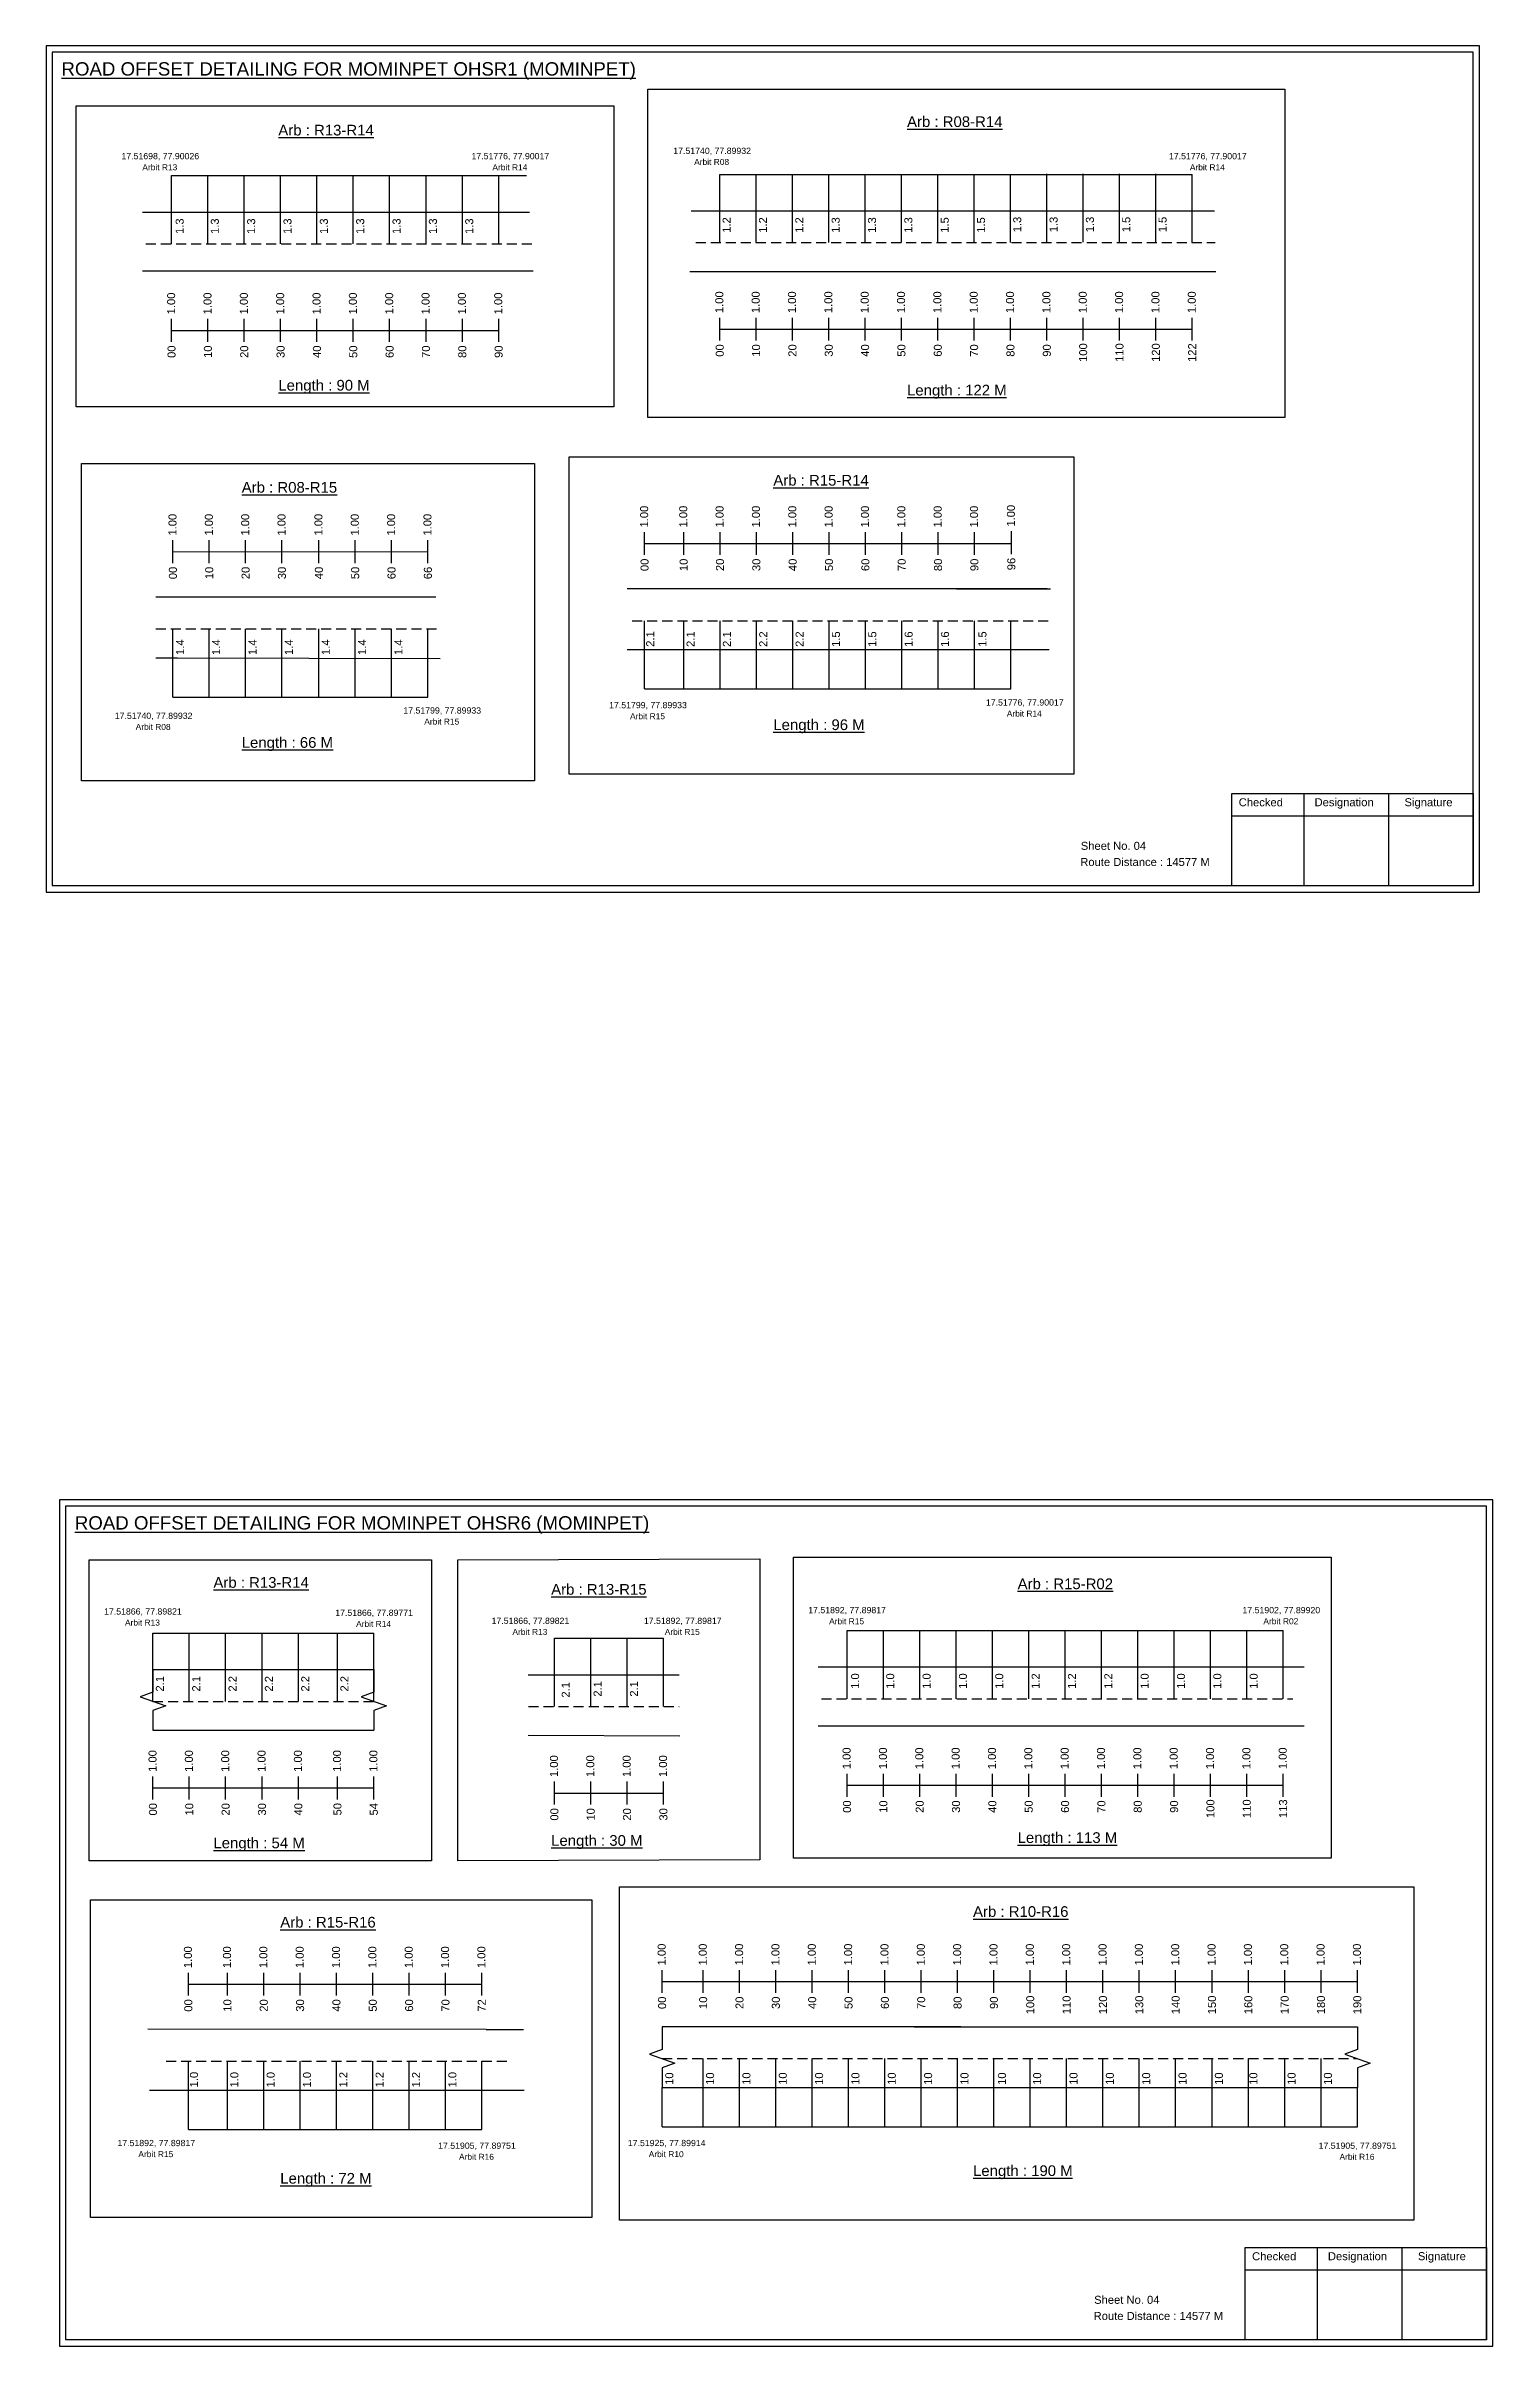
# Model space of a CAD drawing. Header units: inches. Extents: x 1446 to 12099, y 451 to 5049.
# Drawn here: x 5247 to 5789, y 1461 to 2322 of the extents above; entities that cross this region are included whole.
import ezdxf

# ---------------------------------------------------------------- set-up
doc = ezdxf.new("R2010")
doc.units = ezdxf.units.IN
doc.header["$MEASUREMENT"] = 0
doc.linetypes.add('DASHED2', pattern=[0.375, 0.25, -0.125])
for name, color, linetype in [('PDF_Geometry', 7, 'Continuous'), ('PDF_Text', 5, 'Continuous'), ('pipe', 5, 'Continuous')]:
    doc.layers.add(name, color=color, linetype=linetype)
doc.styles.add('PDF Arial', font='arial.ttf')
doc.styles.get("Standard").update_dxf_attribs({"font": 'arial.ttf'})

msp = doc.modelspace()

# ---------------------------------------------------------------- texts
at = {"color": 242, "true_color": 0xcd2027}
for s, height, p in [('%%UROAD OFFSET DETAILING FOR MOMINPET OHSR1 (MOMINPET)', 5, (5253.05, 2310.49)), ('%%UArb : R13-R14', 4, (5334.21, 2288.06)), ('%%UArb : R08-R14', 4, (5569.48, 2291.23)), ('%%ULength : 90 M', 4, (5334.21, 2192.56)), ('%%ULength : 122 M', 4, (5569.48, 2190.73)), ('%%UArb : R15-R14', 4, (5519.44, 2156.99)), ('%%UArb : R08-R15', 4, (5320.51, 2154.34)), ('%%ULength : 96 M', 4, (5519.44, 2065.49)), ('%%ULength : 66 M', 4, (5320.51, 2058.84)), ('%%UROAD OFFSET DETAILING FOR MOMINPET OHSR6 (MOMINPET)', 5, (5258.05, 1766.2)), ('%%UArb : R13-R14', 4, (5309.92, 1744.39)), ('%%UArb : R15-R02', 4, (5610.86, 1743.88)), ('%%UArb : R13-R15', 4, (5436.31, 1741.81)), ('%%ULength : 54 M', 4, (5309.92, 1646.89)), ('%%ULength : 30 M', 4, (5436.31, 1647.81)), ('%%ULength : 113 M', 4, (5610.86, 1648.88)), ('%%UArb : R15-R16', 4, (5334.93, 1617.21)), ('%%UArb : R10-R16', 4, (5594.18, 1621.2)), ('%%ULength : 72 M', 4, (5334.93, 1521.34)), ('%%ULength : 190 M', 4, (5594.18, 1524.2))]:
    msp.add_text(s, height=height, dxfattribs=at).set_placement(p)
at = {"color": 5}
for s, height, p in [('17.51740, 77.89932', 2.34, (5482, 2281.16)), ('17.51698, 77.90026', 2.34, (5275.5, 2279.17)), ('Arbit R13', 2.246, (5283.32, 2275.04)), ('17.51776, 77.90017', 2.34, (5406.5, 2279.17)), ('Arbit R14', 2.246, (5414.32, 2275.04)), ('Arbit R08', 2.246, (5489.82, 2277.04)), ('17.51776, 77.90017', 2.34, (5667.5, 2279.16)), ('Arbit R14', 2.246, (5675.32, 2275.04)), ('17.51799, 77.89933', 2.34, (5458, 2073.66)), ('17.51776, 77.90017', 2.34, (5599, 2074.66)), ('17.51740, 77.89932', 2.34, (5273, 2069.66)), ('Arbit R08', 2.246, (5280.82, 2065.54)), ('17.51799, 77.89933', 2.34, (5381, 2071.66)), ('Arbit R15', 2.246, (5388.82, 2067.54)), ('Arbit R15', 2.246, (5465.82, 2069.54)), ('Arbit R14', 2.246, (5606.82, 2070.54)), ('17.51866, 77.89821', 2.34, (5269, 1734.38)), ('Arbit R13', 2.246, (5276.82, 1730.26)), ('17.51866, 77.89771', 2.34, (5355.5, 1733.88)), ('Arbit R14', 2.246, (5363.32, 1729.76)), ('17.51866, 77.89821', 2.34, (5414, 1730.88)), ('17.51892, 77.89817', 2.34, (5471, 1730.88)), ('17.51892, 77.89817', 2.34, (5532.5, 1734.88)), ('Arbit R15', 2.246, (5540.32, 1730.76)), ('17.51902, 77.89920', 2.34, (5695, 1734.88)), ('Arbit R02', 2.246, (5702.82, 1730.76)), ('Arbit R13', 2.246, (5421.82, 1726.76)), ('Arbit R15', 2.246, (5478.82, 1726.76)), ('17.51892, 77.89817', 2.34, (5274, 1535.38)), ('Arbit R15', 2.246, (5281.82, 1531.26)), ('17.51905, 77.89751', 2.34, (5394, 1534.38)), ('Arbit R16', 2.246, (5401.82, 1530.26)), ('17.51925, 77.89914', 2.34, (5465, 1535.38)), ('Arbit R10', 2.246, (5472.82, 1531.26)), ('17.51905, 77.89751', 2.34, (5723.5, 1534.38)), ('Arbit R16', 2.246, (5731.32, 1530.26))]:
    msp.add_text(s, height=height, dxfattribs=at).set_placement(p)
for s, p in [('1.3', (5298.78, 2251.19)), ('1.3', (5311.94, 2251.19)), ('1.3', (5325.54, 2251.19)), ('1.3', (5339.14, 2251.19)), ('1.3', (5352.74, 2251.19)), ('1.3', (5366.34, 2251.19)), ('1.3', (5379.94, 2251.19)), ('1.3', (5393.54, 2251.19)), ('1.3', (5407.14, 2251.19)), ('1.2', (5503.47, 2251.63)), ('1.2', (5517.07, 2251.63)), ('1.2', (5530.67, 2251.63)), ('1.3', (5544.27, 2251.63)), ('1.3', (5557.87, 2251.63)), ('1.3', (5571.47, 2251.63)), ('1.5', (5585.07, 2251.63)), ('1.5', (5598.67, 2251.63)), ('1.3', (5612.21, 2251.82)), ('1.3', (5625.81, 2251.82)), ('1.3', (5639.41, 2251.82)), ('1.5', (5653.01, 2251.82)), ('1.5', (5666.61, 2251.82)), ('2.1', (5474.87, 2096.66)), ('2.1', (5489.97, 2096.61)), ('2.1', (5503.57, 2096.61)), ('2.2', (5517.17, 2096.61)), ('2.2', (5530.77, 2096.61)), ('1.5', (5544.37, 2096.61)), ('1.5', (5557.97, 2096.61)), ('1.6', (5571.57, 2096.61)), ('1.6', (5585.17, 2096.61)), ('1.5', (5599.2, 2096.61)), ('1.4', (5298.95, 2093.58)), ('1.4', (5312.44, 2093.58)), ('1.4', (5326.04, 2093.58)), ('1.4', (5339.64, 2093.58)), ('1.4', (5353.46, 2093.58)), ('1.4', (5367.06, 2093.58)), ('1.4', (5380.66, 2093.58)), ('2.1', (5291.37, 1705.55)), ('2.1', (5304.97, 1705.55)), ('2.2', (5318.57, 1705.55)), ('2.2', (5332.17, 1705.55)), ('2.2', (5345.77, 1705.55)), ('2.2', (5360.43, 1705.56)), ('2.1', (5443.24, 1703.28)), ('2.1', (5455.19, 1703.64)), ('2.1', (5468.79, 1703.64)), ('1.0', (5551.54, 1706.55)), ('1.0', (5564.7, 1706.55)), ('1.0', (5578.3, 1706.55)), ('1.0', (5591.9, 1706.55)), ('1.0', (5605.5, 1706.55)), ('1.2', (5619.1, 1706.55)), ('1.2', (5632.7, 1706.55)), ('1.2', (5646.3, 1706.55)), ('1.0', (5659.9, 1706.55)), ('1.0', (5673.5, 1706.55)), ('1.0', (5687.1, 1706.55)), ('1.0', (5700.7, 1706.55)), ('1.0', (5304.14, 1557.38)), ('1.0', (5319.24, 1557.32)), ('1.0', (5332.84, 1557.32)), ('1.0', (5346.44, 1557.32)), ('1.2', (5360.04, 1557.32)), ('1.2', (5373.64, 1557.32)), ('1.2', (5387.24, 1557.32)), ('1.0', (5400.84, 1557.32)), ('10', (5482.01, 1558.32)), ('10', (5497.27, 1558.32)), ('10', (5510.87, 1558.32)), ('10', (5524.47, 1558.32)), ('10', (5538.07, 1558.32)), ('10', (5551.67, 1558.32)), ('10', (5565.27, 1558.32)), ('10', (5578.87, 1558.32)), ('10', (5592.47, 1558.32)), ('10', (5606.49, 1558.32)), ('10', (5619.67, 1558.32)), ('10', (5633.27, 1558.32)), ('10', (5646.87, 1558.32)), ('10', (5660.47, 1558.32)), ('10', (5674.07, 1558.32)), ('10', (5687.67, 1558.32)), ('10', (5700.58, 1558.32)), ('10', (5714.87, 1558.32)), ('10', (5728.47, 1558.32))]:
    msp.add_text(s, height=3, rotation=90).set_placement(p)
at = {"color": 217, "true_color": 0x93278f}
for s, p in [('1.00', (5295.6, 2221.11)), ('1.00', (5309.2, 2221.11)), ('1.00', (5322.8, 2221.11)), ('1.00', (5336.4, 2221.11)), ('1.00', (5350, 2221.11)), ('1.00', (5363.6, 2221.11)), ('1.00', (5377.2, 2221.11)), ('1.00', (5390.8, 2221.11)), ('1.00', (5404.4, 2221.11)), ('1.00', (5418, 2221.11)), ('1.00', (5500.73, 2221.56)), ('1.00', (5514.33, 2221.56)), ('1.00', (5527.93, 2221.56)), ('1.00', (5541.53, 2221.56)), ('1.00', (5555.13, 2221.56)), ('1.00', (5568.73, 2221.56)), ('1.00', (5582.33, 2221.56)), ('1.00', (5595.93, 2221.56)), ('1.00', (5609.53, 2221.56)), ('1.00', (5623.13, 2221.56)), ('1.00', (5636.73, 2221.56)), ('1.00', (5650.33, 2221.56)), ('1.00', (5663.93, 2221.56)), ('1.00', (5677.53, 2221.56)), ('00', (5295.75, 2204.79)), ('10', (5309.35, 2204.79)), ('20', (5322.95, 2204.79)), ('30', (5336.55, 2204.79)), ('40', (5350.15, 2204.79)), ('50', (5363.75, 2204.79)), ('60', (5377.35, 2204.79)), ('70', (5390.95, 2204.79)), ('80', (5404.55, 2204.79)), ('90', (5418.15, 2204.79)), ('00', (5500.88, 2205.23)), ('10', (5514.48, 2205.23)), ('20', (5528.08, 2205.23)), ('30', (5541.68, 2205.23)), ('40', (5555.28, 2205.23)), ('50', (5568.88, 2205.23)), ('60', (5582.48, 2205.23)), ('70', (5596.08, 2205.23)), ('80', (5609.68, 2205.23)), ('90', (5623.28, 2205.23)), ('100', (5636.88, 2203.28)), ('110', (5650.48, 2203.28)), ('120', (5664.08, 2203.28)), ('122', (5677.68, 2203.28)), ('1.00', (5296.1, 2138.28)), ('1.00', (5309.7, 2138.28)), ('1.00', (5323.3, 2138.28)), ('1.00', (5336.9, 2138.28)), ('1.00', (5350.71, 2138.28)), ('1.00', (5364.31, 2138.28)), ('1.00', (5377.91, 2138.28)), ('1.00', (5391.51, 2138.28)), ('1.00', (5472.6, 2141.31)), ('1.00', (5487.23, 2141.31)), ('1.00', (5500.83, 2141.31)), ('1.00', (5514.43, 2141.31)), ('1.00', (5528.03, 2141.31)), ('1.00', (5541.63, 2141.31)), ('1.00', (5555.23, 2141.31)), ('1.00', (5568.83, 2141.31)), ('1.00', (5582.43, 2141.31)), ('1.00', (5596.03, 2141.31)), ('1.00', (5609.85, 2141.64)), ('00', (5472.75, 2124.99)), ('10', (5487.38, 2124.99)), ('20', (5500.98, 2124.99)), ('30', (5514.58, 2124.99)), ('40', (5528.18, 2124.99)), ('50', (5541.78, 2124.99)), ('60', (5555.38, 2124.99)), ('70', (5568.98, 2124.99)), ('80', (5582.58, 2124.99)), ('90', (5596.18, 2124.99)), ('96', (5610, 2125.32)), ('00', (5296.25, 2121.96)), ('10', (5309.85, 2121.96)), ('20', (5323.45, 2121.96)), ('30', (5337.05, 2121.96)), ('40', (5350.87, 2121.96)), ('50', (5364.47, 2121.96)), ('60', (5378.07, 2121.96)), ('66', (5391.67, 2121.96)), ('1.00', (5288.63, 1675.47)), ('1.00', (5302.23, 1675.47)), ('1.00', (5315.83, 1675.47)), ('1.00', (5329.43, 1675.47)), ('1.00', (5343.03, 1675.47)), ('1.00', (5357.68, 1675.48)), ('1.00', (5371.28, 1675.48)), ('1.00', (5438.85, 1673.56)), ('1.00', (5452.45, 1673.56)), ('1.00', (5466.05, 1673.56)), ('1.00', (5479.65, 1673.56)), ('1.00', (5548.36, 1676.47)), ('1.00', (5561.96, 1676.47)), ('1.00', (5575.56, 1676.47)), ('1.00', (5589.16, 1676.47)), ('1.00', (5602.76, 1676.47)), ('1.00', (5616.36, 1676.47)), ('1.00', (5629.96, 1676.47)), ('1.00', (5643.56, 1676.47)), ('1.00', (5657.16, 1676.47)), ('1.00', (5670.76, 1676.47)), ('1.00', (5684.36, 1676.47)), ('1.00', (5697.96, 1676.47)), ('1.00', (5711.56, 1676.48)), ('00', (5288.78, 1659.15)), ('10', (5302.38, 1659.15)), ('20', (5315.98, 1659.15)), ('30', (5329.58, 1659.15)), ('40', (5343.18, 1659.15)), ('50', (5357.83, 1659.16)), ('54', (5371.43, 1659.16)), ('00', (5439, 1657.24)), ('10', (5452.6, 1657.24)), ('20', (5466.2, 1657.24)), ('30', (5479.8, 1657.24)), ('00', (5548.51, 1660.15)), ('10', (5562.11, 1660.15)), ('20', (5575.71, 1660.15)), ('30', (5589.31, 1660.15)), ('40', (5602.91, 1660.15)), ('50', (5616.51, 1660.15)), ('60', (5630.11, 1660.15)), ('70', (5643.71, 1660.15)), ('80', (5657.31, 1660.15)), ('90', (5670.91, 1660.15)), ('100', (5684.51, 1658.2)), ('110', (5698.11, 1658.2)), ('113', (5711.71, 1658.2)), ('1.00', (5479.16, 1603.03)), ('1.00', (5494.53, 1603.03)), ('1.00', (5508.13, 1603.03)), ('1.00', (5521.73, 1603.03)), ('1.00', (5535.33, 1603.03)), ('1.00', (5548.93, 1603.03)), ('1.00', (5562.53, 1603.03)), ('1.00', (5576.13, 1603.03)), ('1.00', (5589.73, 1603.03)), ('1.00', (5603.33, 1603.03)), ('1.00', (5616.93, 1603.03)), ('1.00', (5630.53, 1603.03)), ('1.00', (5644.13, 1603.03)), ('1.00', (5657.73, 1603.03)), ('1.00', (5671.33, 1603.03)), ('1.00', (5684.93, 1603.03)), ('1.00', (5698.53, 1603.03)), ('1.00', (5712.13, 1603.03)), ('1.00', (5725.73, 1603.03)), ('1.00', (5739.33, 1603.03)), ('1.00', (5301.87, 1602.03)), ('1.00', (5316.5, 1602.03)), ('1.00', (5330.1, 1602.03)), ('1.00', (5343.7, 1602.03)), ('1.00', (5357.3, 1602.03)), ('1.00', (5370.9, 1602.03)), ('1.00', (5384.5, 1602.03)), ('1.00', (5398.1, 1602.03)), ('1.00', (5411.7, 1602.03)), ('00', (5302.02, 1585.71)), ('10', (5316.65, 1585.71)), ('20', (5330.25, 1585.71)), ('30', (5343.85, 1585.71)), ('40', (5357.45, 1585.71)), ('50', (5371.05, 1585.71)), ('60', (5384.65, 1585.71)), ('70', (5398.25, 1585.71)), ('72', (5411.85, 1585.71)), ('00', (5479.31, 1586.71)), ('10', (5494.68, 1586.71)), ('20', (5508.28, 1586.71)), ('30', (5521.88, 1586.71)), ('40', (5535.48, 1586.71)), ('50', (5549.08, 1586.71)), ('60', (5562.68, 1586.71)), ('70', (5576.28, 1586.71)), ('80', (5589.88, 1586.71)), ('90', (5603.48, 1586.71)), ('100', (5617.08, 1584.75)), ('110', (5630.68, 1584.75)), ('120', (5644.28, 1584.75)), ('130', (5657.88, 1584.75)), ('140', (5671.48, 1584.75)), ('150', (5685.08, 1584.75)), ('160', (5698.68, 1584.75)), ('170', (5712.28, 1584.75)), ('180', (5725.88, 1584.75)), ('190', (5739.48, 1584.75))]:
    msp.add_text(s, height=3, rotation=90, dxfattribs=at).set_placement(p)
for s, p in [('Sheet No. 04', (5634.49, 2020.65)), ('Route Distance : 14577 M', (5634.3, 2014.6)), ('Route Distance : 14577 M', (5639.3, 1470.31)), ('Sheet No. 04', (5639.49, 1476.36))]:
    msp.add_text(s, height=3).set_placement(p)
at = {"layer": 'PDF_Text', "color": 7, "attachment_point": 7, "style": 'PDF Arial'}
for s, insert, char_height in [('Checked', (5693.59, 2036.9), 3.001), ('Designation', (5721.97, 2036.06), 3.0006), ('Signature', (5755.65, 2036.06), 3.001), ('Checked', (5698.59, 1492.61), 3.001), ('Designation', (5726.97, 1491.78), 3.0006), ('Signature', (5760.65, 1491.78), 3.001)]:
    msp.add_mtext(s, dxfattribs=dict(at, insert=insert, char_height=char_height))

# ---------------------------------------------------------------- linework, layer by layer
at = {"color": 5}
for p, q in [((5294.27, 2273.05), (5427.05, 2273.05)), ((5499.4, 2273.5), (5676.2, 2273.5)), ((5294.77, 2077.84), (5390.19, 2077.85)), ((5471.27, 2080.88), (5608.3, 2080.88)), ((5287.3, 1727.41), (5369.96, 1727.41)), ((5437.52, 1725.5), (5478.32, 1725.5)), ((5547.03, 1728.41), (5710.23, 1728.41)), ((5300.54, 1541.59), (5410.37, 1541.59)), ((5477.83, 1542.59), (5738, 1542.59))]:
    msp.add_line(p, q, dxfattribs=at)
for p, q in [((5294.27, 2247.52), (5294.27, 2273.05)), ((5307.87, 2247.52), (5307.87, 2273.05)), ((5321.47, 2247.52), (5321.47, 2273.05)), ((5335.07, 2247.52), (5335.07, 2273.05)), ((5348.67, 2247.52), (5348.67, 2273.05)), ((5362.27, 2247.52), (5362.27, 2273.05)), ((5375.87, 2247.52), (5375.87, 2273.05)), ((5389.47, 2247.52), (5389.47, 2273.05)), ((5403.07, 2247.52), (5403.07, 2273.05)), ((5416.67, 2247.52), (5416.67, 2273.05)), ((5499.4, 2247.96), (5499.4, 2273.5)), ((5513, 2247.96), (5513, 2273.5)), ((5526.6, 2247.96), (5526.6, 2273.5)), ((5540.2, 2247.96), (5540.2, 2273.5)), ((5553.8, 2247.96), (5553.8, 2273.5)), ((5567.4, 2247.96), (5567.4, 2273.5)), ((5581, 2247.96), (5581, 2273.5)), ((5594.6, 2247.96), (5594.6, 2273.5)), ((5608.2, 2247.96), (5608.2, 2273.5)), ((5621.74, 2248.14), (5621.74, 2273.68)), ((5635.34, 2248.14), (5635.34, 2273.68)), ((5648.94, 2248.14), (5648.94, 2273.68)), ((5662.54, 2248.14), (5662.54, 2273.68)), ((5676.2, 2247.96), (5676.2, 2273.5)), ((5283.4, 2259.4), (5428.18, 2259.4)), ((5488.7, 2259.84), (5684.58, 2259.84)), ((5429.6, 2237.22), (5283.4, 2237.22)), ((5488.16, 2237.16), (5685, 2237.19)), ((5621.96, 2118.3), (5464.72, 2118.3)), ((5587.96, 2118.3), (5623.21, 2118.3)), ((5393.1, 2115.27), (5288.36, 2115.27)), ((5294.77, 2077.85), (5294.77, 2103.38)), ((5308.37, 2077.85), (5308.37, 2103.38)), ((5321.97, 2077.85), (5321.97, 2103.38)), ((5335.57, 2077.85), (5335.57, 2103.38)), ((5349.39, 2077.85), (5349.39, 2103.38)), ((5362.99, 2077.85), (5362.99, 2103.38)), ((5376.59, 2077.85), (5376.59, 2103.38)), ((5390.19, 2077.85), (5390.19, 2103.38)), ((5471.27, 2080.88), (5471.27, 2106.41)), ((5485.9, 2080.88), (5485.9, 2106.41)), ((5499.5, 2080.88), (5499.5, 2106.41)), ((5513.1, 2080.88), (5513.1, 2106.41)), ((5526.7, 2080.88), (5526.7, 2106.41)), ((5540.3, 2080.88), (5540.3, 2106.41)), ((5553.9, 2080.88), (5553.9, 2106.41)), ((5567.5, 2080.88), (5567.5, 2106.41)), ((5581.1, 2080.88), (5581.1, 2106.41)), ((5594.7, 2080.88), (5594.7, 2106.41)), ((5608.3, 2080.88), (5608.3, 2106.41)), ((5288.36, 2092.58), (5296.42, 2092.58)), ((5296.42, 2092.58), (5394.73, 2092.31)), ((5464.72, 2095.61), (5496.83, 2095.61)), ((5496.83, 2095.61), (5622.65, 2095.61)), ((5287.3, 1701.88), (5287.3, 1727.41)), ((5300.9, 1701.88), (5300.9, 1727.41)), ((5314.5, 1701.88), (5314.5, 1727.41)), ((5328.1, 1701.88), (5328.1, 1727.41)), ((5341.7, 1701.88), (5341.7, 1727.41)), ((5356.36, 1701.88), (5356.36, 1727.42)), ((5369.96, 1701.88), (5369.96, 1727.42)), ((5437.52, 1699.97), (5437.52, 1725.5)), ((5451.12, 1699.97), (5451.12, 1725.5)), ((5464.72, 1699.97), (5464.72, 1725.5)), ((5478.32, 1699.97), (5478.32, 1725.5)), ((5547.03, 1702.88), (5547.03, 1728.41)), ((5560.63, 1702.88), (5560.63, 1728.41)), ((5574.23, 1702.88), (5574.23, 1728.41)), ((5587.83, 1702.88), (5587.83, 1728.41)), ((5601.43, 1702.88), (5601.43, 1728.41)), ((5615.03, 1702.88), (5615.03, 1728.41)), ((5628.63, 1702.88), (5628.63, 1728.41)), ((5642.23, 1702.88), (5642.23, 1728.41)), ((5655.83, 1702.88), (5655.83, 1728.41)), ((5669.43, 1702.88), (5669.43, 1728.41)), ((5683.03, 1702.88), (5683.03, 1728.41)), ((5696.63, 1702.88), (5696.63, 1728.41)), ((5710.23, 1702.88), (5710.23, 1728.41)), ((5287.3, 1713.76), (5369.96, 1713.76)), ((5536.16, 1714.76), (5718.06, 1714.76)), ((5427.69, 1711.85), (5484.18, 1711.85)), ((5287.3, 1691.08), (5369.96, 1691.08)), ((5427.69, 1689.17), (5484.4, 1689.04)), ((5718.06, 1692.58), (5536.16, 1692.58)), ((5411.97, 1579.01), (5285.36, 1579.19)), ((5411.97, 1579.01), (5425.92, 1579.01)), ((5589.6, 1580.01), (5477.83, 1580.01)), ((5572.13, 1580.01), (5738, 1580.01)), ((5300.54, 1541.59), (5300.54, 1567.13)), ((5315.17, 1541.59), (5315.17, 1567.13)), ((5328.77, 1541.59), (5328.77, 1567.13)), ((5342.37, 1541.59), (5342.37, 1567.13)), ((5355.97, 1541.59), (5355.97, 1567.13)), ((5369.57, 1541.59), (5369.57, 1567.13)), ((5383.17, 1541.59), (5383.17, 1567.13)), ((5396.77, 1541.59), (5396.77, 1567.13)), ((5410.37, 1541.59), (5410.37, 1567.13)), ((5493.2, 1542.59), (5493.2, 1568.13)), ((5506.8, 1542.59), (5506.8, 1568.13)), ((5520.4, 1542.59), (5520.4, 1568.13)), ((5534, 1542.59), (5534, 1568.13)), ((5547.6, 1542.59), (5547.6, 1568.13)), ((5561.2, 1542.59), (5561.2, 1568.13)), ((5574.8, 1542.59), (5574.8, 1568.13)), ((5588.4, 1542.59), (5588.4, 1568.13)), ((5602, 1542.59), (5602, 1568.13)), ((5615.6, 1542.59), (5615.6, 1568.13)), ((5629.2, 1542.59), (5629.2, 1568.13)), ((5642.8, 1542.59), (5642.8, 1568.13)), ((5656.4, 1542.59), (5656.4, 1568.13)), ((5670, 1542.59), (5670, 1568.13)), ((5683.6, 1542.59), (5683.6, 1568.13)), ((5697.2, 1542.59), (5697.2, 1568.13)), ((5710.8, 1542.59), (5710.8, 1568.13)), ((5724.4, 1542.59), (5724.4, 1568.13)), ((5285.99, 1556.33), (5411.97, 1556.33)), ((5411.97, 1556.33), (5426.17, 1556.33)), ((5477.83, 1557.32), (5738, 1557.32)), ((5477.83, 1542.59), (5477.83, 1557.32)), ((5738, 1542.59), (5738, 1557.32))]:
    msp.add_line(p, q)
at = {"linetype": 'DASHED2', "ltscale": 15}
for p, q in [((5284.67, 2247.52), (5429.03, 2247.52)), ((5490.45, 2247.96), (5684.73, 2247.96)), ((5288.36, 2103.38), (5393.75, 2103.38)), ((5466.65, 2106.41), (5622.95, 2106.41)), ((5287.3, 1701.88), (5369.96, 1701.88)), ((5427.84, 1699.97), (5484.18, 1699.97)), ((5537.43, 1702.88), (5713.84, 1702.88)), ((5292.26, 1567.13), (5420.94, 1567.13)), ((5477.83, 1568.13), (5738, 1568.13))]:
    msp.add_line(p, q, dxfattribs=at)
at = {"color": 217, "true_color": 0x93278f}
for p, q in [((5294.27, 2210.82), (5294.27, 2219.38)), ((5294.27, 2215.09), (5416.67, 2215.11)), ((5307.87, 2210.82), (5307.87, 2219.38)), ((5321.47, 2210.82), (5321.47, 2219.38)), ((5335.07, 2210.82), (5335.07, 2219.38)), ((5348.67, 2210.82), (5348.67, 2219.38)), ((5362.27, 2210.82), (5362.27, 2219.38)), ((5375.87, 2210.82), (5375.87, 2219.38)), ((5389.47, 2210.82), (5389.47, 2219.38)), ((5403.07, 2210.82), (5403.07, 2219.38)), ((5416.67, 2210.82), (5416.67, 2219.38)), ((5499.4, 2211.26), (5499.4, 2219.82)), ((5499.4, 2215.53), (5676.2, 2215.59)), ((5513, 2211.26), (5513, 2219.82)), ((5526.6, 2211.26), (5526.6, 2219.82)), ((5540.2, 2211.26), (5540.2, 2219.82)), ((5553.8, 2211.26), (5553.8, 2219.82)), ((5567.4, 2211.26), (5567.4, 2219.82)), ((5581, 2211.26), (5581, 2219.82)), ((5594.6, 2211.26), (5594.6, 2219.82)), ((5608.2, 2211.26), (5608.2, 2219.82)), ((5621.8, 2211.26), (5621.8, 2219.82)), ((5635.4, 2211.26), (5635.4, 2219.82)), ((5649, 2211.26), (5649, 2219.82)), ((5662.6, 2211.26), (5662.6, 2219.82)), ((5676.2, 2211.26), (5676.2, 2219.82)), ((5294.77, 2127.99), (5294.77, 2136.55)), ((5308.37, 2127.99), (5308.37, 2136.55)), ((5321.97, 2127.99), (5321.97, 2136.55)), ((5335.57, 2127.99), (5335.57, 2136.55)), ((5349.39, 2127.99), (5349.39, 2136.55)), ((5362.99, 2127.99), (5362.99, 2136.55)), ((5376.59, 2127.99), (5376.59, 2136.55)), ((5390.19, 2127.99), (5390.19, 2136.55)), ((5471.27, 2131.02), (5471.27, 2139.58)), ((5471.27, 2135.3), (5608.53, 2135.38)), ((5485.9, 2131.02), (5485.9, 2139.58)), ((5499.5, 2131.02), (5499.5, 2139.58)), ((5513.1, 2131.02), (5513.1, 2139.58)), ((5526.7, 2131.02), (5526.7, 2139.58)), ((5540.3, 2131.02), (5540.3, 2139.58)), ((5553.9, 2131.02), (5553.9, 2139.58)), ((5567.5, 2131.02), (5567.5, 2139.58)), ((5581.1, 2131.02), (5581.1, 2139.58)), ((5594.7, 2131.02), (5594.7, 2139.58)), ((5608.53, 2131.35), (5608.53, 2139.9)), ((5294.77, 2132.26), (5390.19, 2132.32)), ((5287.3, 1665.18), (5287.3, 1673.74)), ((5300.9, 1665.18), (5300.9, 1673.74)), ((5314.5, 1665.18), (5314.5, 1673.74)), ((5328.1, 1665.18), (5328.1, 1673.74)), ((5341.7, 1665.18), (5341.7, 1673.74)), ((5356.36, 1665.18), (5356.36, 1673.74)), ((5369.96, 1665.18), (5369.96, 1673.74)), ((5437.52, 1663.27), (5437.52, 1671.83)), ((5451.12, 1663.27), (5451.12, 1671.83)), ((5464.72, 1663.27), (5464.72, 1671.83)), ((5478.32, 1663.27), (5478.32, 1671.83)), ((5547.03, 1666.18), (5547.03, 1674.74)), ((5547.03, 1670.45), (5710.23, 1670.48)), ((5560.63, 1666.18), (5560.63, 1674.74)), ((5574.23, 1666.18), (5574.23, 1674.74)), ((5587.83, 1666.18), (5587.83, 1674.74)), ((5601.43, 1666.18), (5601.43, 1674.74)), ((5615.03, 1666.18), (5615.03, 1674.74)), ((5628.63, 1666.18), (5628.63, 1674.74)), ((5642.23, 1666.18), (5642.23, 1674.74)), ((5655.83, 1666.18), (5655.83, 1674.74)), ((5669.43, 1666.18), (5669.43, 1674.74)), ((5683.03, 1666.18), (5683.03, 1674.74)), ((5696.63, 1666.18), (5696.63, 1674.74)), ((5710.23, 1666.18), (5710.23, 1674.74)), ((5287.3, 1669.45), (5369.96, 1669.46)), ((5437.52, 1667.54), (5478.32, 1667.55)), ((5300.54, 1591.74), (5300.54, 1600.29)), ((5300.54, 1596.01), (5410.37, 1596.01)), ((5315.17, 1591.74), (5315.17, 1600.29)), ((5328.77, 1591.74), (5328.77, 1600.29)), ((5342.37, 1591.74), (5342.37, 1600.29)), ((5355.97, 1591.74), (5355.97, 1600.29)), ((5369.57, 1591.74), (5369.57, 1600.29)), ((5383.17, 1591.74), (5383.17, 1600.29)), ((5396.77, 1591.74), (5396.77, 1600.29)), ((5410.37, 1591.74), (5410.37, 1600.29)), ((5477.83, 1592.73), (5477.83, 1601.29)), ((5477.83, 1597), (5738, 1597.01)), ((5493.2, 1592.73), (5493.2, 1601.29)), ((5506.8, 1592.73), (5506.8, 1601.29)), ((5520.4, 1592.73), (5520.4, 1601.29)), ((5534, 1592.73), (5534, 1601.29)), ((5547.6, 1592.73), (5547.6, 1601.29)), ((5561.2, 1592.73), (5561.2, 1601.29)), ((5574.8, 1592.73), (5574.8, 1601.29)), ((5588.4, 1592.73), (5588.4, 1601.29)), ((5602, 1592.73), (5602, 1601.29)), ((5615.6, 1592.73), (5615.6, 1601.29)), ((5629.2, 1592.73), (5629.2, 1601.29)), ((5642.8, 1592.73), (5642.8, 1601.29)), ((5656.4, 1592.73), (5656.4, 1601.29)), ((5670, 1592.73), (5670, 1601.29)), ((5683.6, 1592.73), (5683.6, 1601.29)), ((5697.2, 1592.73), (5697.2, 1601.29)), ((5710.8, 1592.73), (5710.8, 1601.29)), ((5724.4, 1592.73), (5724.4, 1601.29)), ((5738, 1592.73), (5738, 1601.29))]:
    msp.add_line(p, q, dxfattribs=at)
for points in [[(5258.5, 2299.18), (5459.74, 2299.18), (5459.74, 2186.5), (5258.5, 2186.5)], [(5260.5, 2165.32), (5430.11, 2165.32), (5430.11, 2046.5), (5260.5, 2046.5)], [(5443, 2167.82), (5631.92, 2167.82), (5631.92, 2049), (5443, 2049)], [(5263.44, 1754.9), (5391.54, 1754.9), (5391.54, 1642.22), (5263.44, 1642.22)], [(5401.44, 1754.9), (5514.44, 1755.19), (5514.44, 1642.51), (5401.44, 1642.22)], [(5526.94, 1755.9), (5728.18, 1755.9), (5728.18, 1643.22), (5526.94, 1643.22)], [(5263.94, 1627.54), (5451.5, 1627.54), (5451.5, 1508.72), (5263.94, 1508.72)], [(5461.94, 1632.48), (5759.12, 1632.48), (5759.12, 1507.72), (5461.94, 1507.72)]]:
    msp.add_lwpolyline(points, close=True)
at = {"linetype": 'Continuous'}
for points in [[(5287.3, 1713.76), (5287.3, 1705.33), (5282.56, 1703.6), (5292.05, 1700.15), (5287.3, 1698.43), (5287.3, 1691.08)], [(5369.96, 1713.76), (5369.96, 1705.33), (5365.21, 1703.6), (5374.7, 1700.15), (5369.96, 1698.43), (5369.96, 1691.08)], [(5477.83, 1580.01), (5477.83, 1571.58), (5473.09, 1569.85), (5482.57, 1566.4), (5477.83, 1564.67), (5477.83, 1557.32)], [(5738, 1580.01), (5738, 1571.58), (5733.26, 1569.85), (5742.74, 1566.4), (5738, 1564.67), (5738, 1557.32)]]:
    msp.add_lwpolyline(points, dxfattribs=at)
at = {"layer": 'PDF_Geometry'}
for points in [[(5247.27, 2321.56), (5247.27, 2004.85), (5783.75, 2004.85), (5783.75, 2321.56)], [(5249.6, 2319.23), (5249.6, 2007.27), (5781.33, 2007.27), (5781.33, 2319.23)], [(5252.27, 1777.28), (5252.27, 1460.56), (5788.75, 1460.56), (5788.75, 1777.28)], [(5254.6, 1774.95), (5254.6, 1462.98), (5786.33, 1462.98), (5786.33, 1774.95)]]:
    msp.add_lwpolyline(points, close=True, dxfattribs=at)
at = {"layer": 'PDF_Geometry', "color": 242, "true_color": 0xcc1f26}
for points in [[(5781.33, 2007.17), (5690.99, 2007.17), (5690.99, 2041.78), (5781.33, 2041.78)], [(5786.33, 1462.89), (5695.99, 1462.89), (5695.99, 1497.5), (5786.33, 1497.5)]]:
    msp.add_lwpolyline(points, close=True, dxfattribs=at)
for points in [[(5717.97, 2041.78), (5717.97, 2007.17)], [(5749.69, 2041.78), (5749.69, 2007.17)], [(5690.99, 2033.41), (5781.33, 2033.41)], [(5722.97, 1497.5), (5722.97, 1462.89)], [(5754.69, 1497.5), (5754.69, 1462.89)], [(5695.99, 1489.13), (5786.33, 1489.13)]]:
    msp.add_lwpolyline(points, dxfattribs=at)
at = {"layer": 'pipe', "color": 0}
msp.add_lwpolyline([(5472.5, 2305.35), (5710.82, 2305.35), (5710.82, 2182.5), (5472.5, 2182.5)], close=True, dxfattribs=at)

msp.set_redraw_order([(e.dxf.handle, doc.entitydb.next_handle()) for e in msp.query("TEXT MTEXT ATTDEF DIMENSION ARC_DIMENSION")])  # texts and dimensions are drawn at this point

doc.saveas('drawing.dxf')
